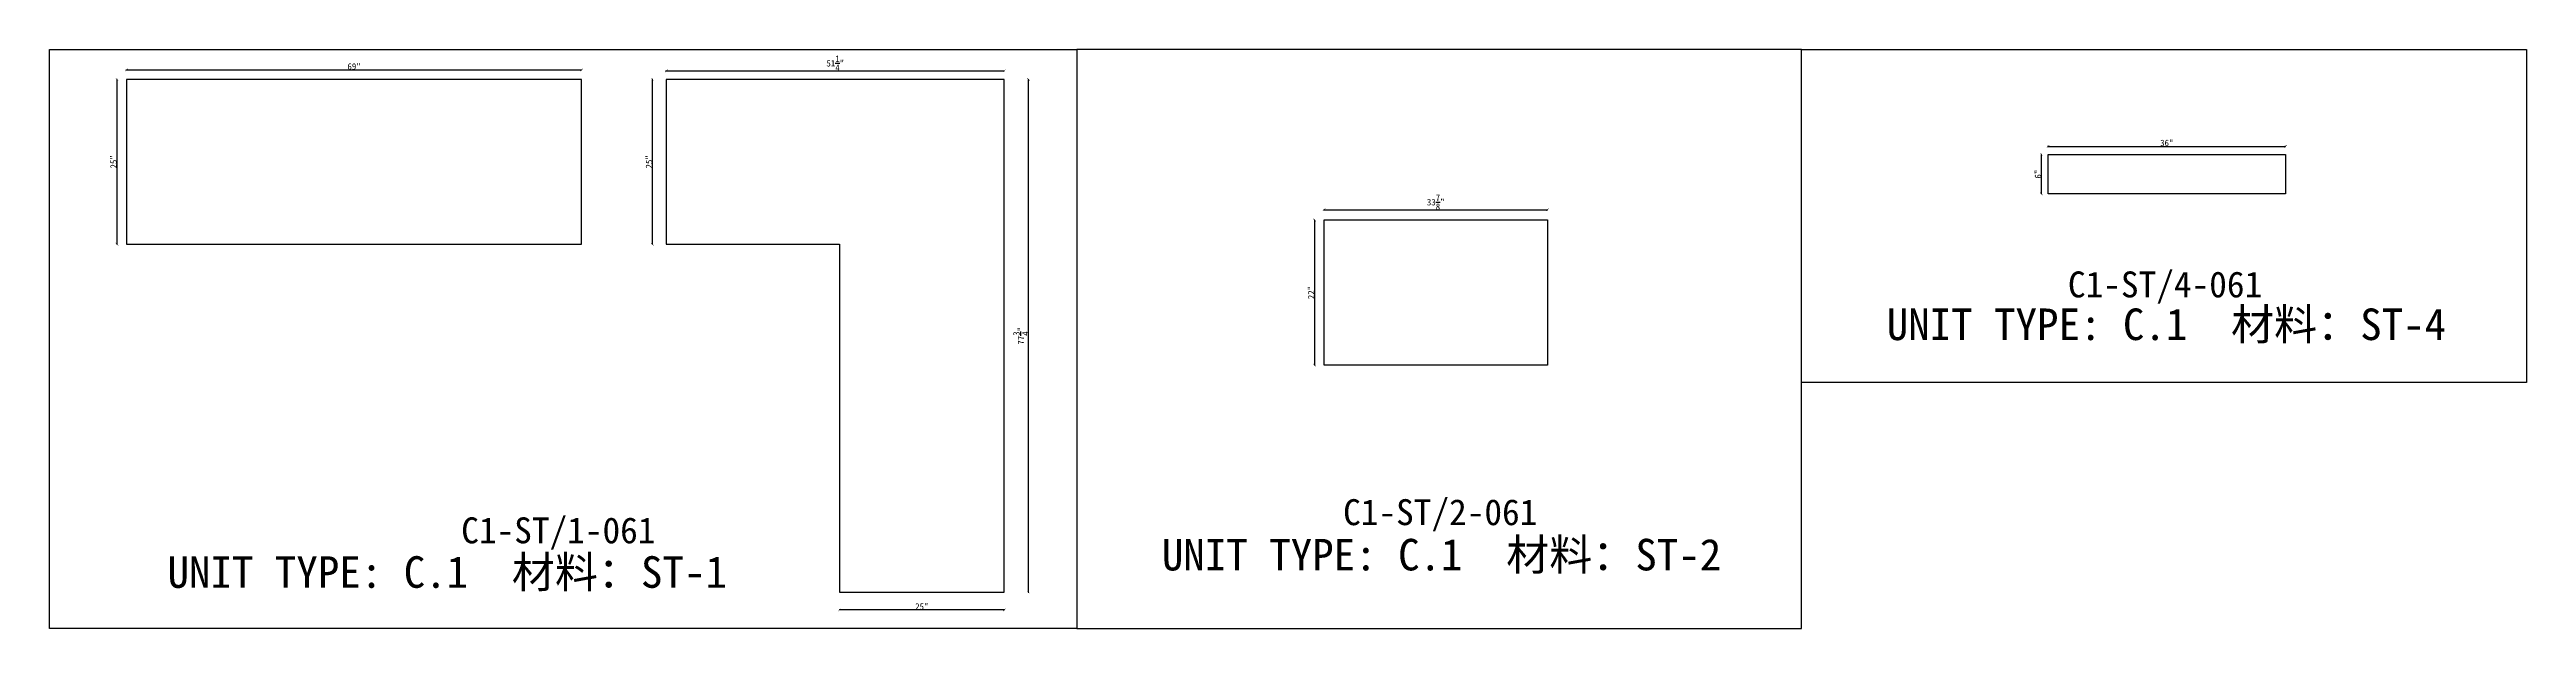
# Model space of a CAD drawing. Header units: millimetres. Extents: x -46966 to 138077, y -48408 to 2116.
# Drawn here: x 52657 to 62197, y -39941 to -37711 of the extents above; entities that cross this region are included whole.
import ezdxf
from ezdxf.enums import TextEntityAlignment as Align

# ---------------------------------------------------------------- set-up
doc = ezdxf.new("R2010")
doc.units = ezdxf.units.MM
doc.layers.add('PART_NUMBER', color=3, linetype='Continuous')
doc.styles.add('样式 1', font='')
doc.styles.get('样式 1').set_extended_font_data('NSimSun')
doc.dimstyles.new('副本 ISO-25', dxfattribs={"dimtxt": 25, "dimasz": 10, "dimexe": 1.5, "dimexo": 0.5, "dimtad": 1, "dimlfac": 0.03937, "dimlunit": 5, "dimtxsty": '样式 1', "dimblk": 'ARCHTICK', "dimcen": 2.5, "dimclrd": 256, "dimclrt": 1, "dimazin": 3, "dimtfac": 1, "dimtmove": 0, "dimatfit": 3, "dimfxlon": 1})

msp = doc.modelspace()

# ---------------------------------------------------------------- texts
at = {"style": '样式 1'}
for s, p in [('UNIT TYPE: C.1', (59733.131, -38830.294)), ('材料：ST-4', (61059.412, -38830.294)), ('材料：ST-2', (58267.537, -39717.473)), ('UNIT TYPE: C.1', (53111.17, -39784.426)), ('材料：ST-1', (54437.451, -39784.426)), ('UNIT TYPE: C.1', (56941.256, -39717.473))]:
    msp.add_text(s, height=121.5865, dxfattribs=at).set_placement(p)
at = {"layer": 'PART_NUMBER', "color": 3, "style": '样式 1'}
for s, p in [('C1-ST/4-061', (60805.367, -38615.968)), ('C1-ST/2-061', (58013.492, -39493.137)), ('C1-ST/1-061', (54616.611, -39563.137))]:
    msp.add_text(s, height=100, dxfattribs=at).set_placement(p, align=Align.MIDDLE_CENTER)

# ---------------------------------------------------------------- blocks, each defined once
blk = doc.blocks.new('_ArchTick')
at = {"color": 0, "linetype": 'ByBlock', "const_width": 0.15}
blk.add_lwpolyline([(-0.5, -0.5), (0.5, 0.5)], dxfattribs=at)
blk = doc.blocks.new('*D1348')
at = {"color": 0, "lineweight": -2, "transparency": 16777216}
for p, q in [((52917.6, -37826.3), (52915.1, -37826.3)), ((52917.6, -38461.3), (52915.1, -38461.3))]:
    blk.add_line(p, q, dxfattribs=at)
at = {"lineweight": -2, "transparency": 16777216}
blk.add_line((52916.6, -38461.3), (52916.6, -37826.3), dxfattribs=at)
at = {"layer": 'Defpoints', "color": 0, "transparency": 16777216}
for p in [(52916.6, -37826.3), (52953.5, -37826.3), (52953.5, -38461.3)]:
    blk.add_point(p, dxfattribs=at)
at = {"lineweight": -2, "transparency": 16777216, "xscale": 10, "yscale": 10, "zscale": 10}
for p, rotation in [((52916.6, -37826.3), 90), ((52916.6, -38461.3), 270)]:
    blk.add_blockref('_ArchTick', p, dxfattribs=dict(at, rotation=rotation))
at = {"color": 1, "transparency": 16777216, "insert": (52903.4, -38143.8), "char_height": 25, "attachment_point": 5, "rotation": 90, "style": '样式 1'}
blk.add_mtext('\\A1;25"', dxfattribs=at)
blk = doc.blocks.new('*D1349')
at = {"color": 0, "lineweight": -2, "transparency": 16777216}
for p, q in [((52953.5, -37791), (52953.5, -37788.5)), ((54706.1, -37791), (54706.1, -37788.5))]:
    blk.add_line(p, q, dxfattribs=at)
at = {"lineweight": -2, "transparency": 16777216}
blk.add_line((52953.5, -37790), (54706.1, -37790), dxfattribs=at)
at = {"layer": 'Defpoints', "color": 0, "transparency": 16777216}
for p in [(52953.5, -37826.3), (54706.1, -37790), (54706.1, -37826.3)]:
    blk.add_point(p, dxfattribs=at)
at = {"lineweight": -2, "transparency": 16777216, "xscale": 10, "yscale": 10, "zscale": 10, "rotation": 180}
blk.add_blockref('_ArchTick', (52953.5, -37790), dxfattribs=at)
at = {"lineweight": -2, "transparency": 16777216, "xscale": 10, "yscale": 10, "zscale": 10}
blk.add_blockref('_ArchTick', (54706.1, -37790), dxfattribs=at)
at = {"color": 1, "transparency": 16777216, "insert": (53829.8, -37776.9), "char_height": 25, "attachment_point": 5, "style": '样式 1'}
blk.add_mtext('\\A1;69"', dxfattribs=at)
blk = doc.blocks.new('*D1350')
at = {"color": 0, "lineweight": -2, "transparency": 16777216}
for p, q in [((55032.4, -37794.2), (55032.4, -37791.7)), ((56334.1, -37794.2), (56334.1, -37791.7))]:
    blk.add_line(p, q, dxfattribs=at)
at = {"lineweight": -2, "transparency": 16777216}
blk.add_line((55032.4, -37793.2), (56334.1, -37793.2), dxfattribs=at)
at = {"layer": 'Defpoints', "color": 0, "transparency": 16777216}
for p in [(55032.4, -37826.3), (56334.1, -37793.2), (56334.1, -37826.3)]:
    blk.add_point(p, dxfattribs=at)
at = {"lineweight": -2, "transparency": 16777216, "xscale": 10, "yscale": 10, "zscale": 10, "rotation": 180}
blk.add_blockref('_ArchTick', (55032.4, -37793.2), dxfattribs=at)
at = {"lineweight": -2, "transparency": 16777216, "xscale": 10, "yscale": 10, "zscale": 10}
blk.add_blockref('_ArchTick', (56334.1, -37793.2), dxfattribs=at)
at = {"color": 1, "transparency": 16777216, "insert": (55683.3, -37764.2), "char_height": 25, "attachment_point": 5, "style": '样式 1'}
blk.add_mtext('\\A1;51{\\H1x;\\S1/4;}"', dxfattribs=at)
blk = doc.blocks.new('*D1351')
at = {"color": 0, "lineweight": -2, "transparency": 16777216}
for p, q in [((54979.9, -37826.3), (54977.4, -37826.3)), ((54979.9, -38461.3), (54977.4, -38461.3))]:
    blk.add_line(p, q, dxfattribs=at)
at = {"lineweight": -2, "transparency": 16777216}
blk.add_line((54978.9, -38461.3), (54978.9, -37826.3), dxfattribs=at)
at = {"layer": 'Defpoints', "color": 0, "transparency": 16777216}
for p in [(54978.9, -37826.3), (55032.4, -37826.3), (55032.4, -38461.3)]:
    blk.add_point(p, dxfattribs=at)
at = {"lineweight": -2, "transparency": 16777216, "xscale": 10, "yscale": 10, "zscale": 10}
for p, rotation in [((54978.9, -37826.3), 90), ((54978.9, -38461.3), 270)]:
    blk.add_blockref('_ArchTick', p, dxfattribs=dict(at, rotation=rotation))
at = {"color": 1, "transparency": 16777216, "insert": (54965.8, -38143.8), "char_height": 25, "attachment_point": 5, "rotation": 90, "style": '样式 1'}
blk.add_mtext('\\A1;25"', dxfattribs=at)
blk = doc.blocks.new('*D1352')
at = {"color": 0, "lineweight": -2, "transparency": 16777216}
for p, q in [((55699.1, -39868.6), (55699.1, -39871.1)), ((56334.1, -39868.6), (56334.1, -39871.1))]:
    blk.add_line(p, q, dxfattribs=at)
at = {"lineweight": -2, "transparency": 16777216}
blk.add_line((56334.1, -39869.6), (55699.1, -39869.6), dxfattribs=at)
at = {"layer": 'Defpoints', "color": 0, "transparency": 16777216}
for p in [(55699.1, -39801.2), (55699.1, -39869.6), (56334.1, -39801.2)]:
    blk.add_point(p, dxfattribs=at)
at = {"lineweight": -2, "transparency": 16777216, "xscale": 10, "yscale": 10, "zscale": 10, "rotation": 180}
blk.add_blockref('_ArchTick', (55699.1, -39869.6), dxfattribs=at)
at = {"lineweight": -2, "transparency": 16777216, "xscale": 10, "yscale": 10, "zscale": 10}
blk.add_blockref('_ArchTick', (56334.1, -39869.6), dxfattribs=at)
at = {"color": 1, "transparency": 16777216, "insert": (56016.6, -39856.5), "char_height": 25, "attachment_point": 5, "style": '样式 1'}
blk.add_mtext('\\A1;25"', dxfattribs=at)
blk = doc.blocks.new('*D1353')
at = {"color": 0, "lineweight": -2, "transparency": 16777216}
for p, q in [((56426.4, -37826.3), (56428.9, -37826.3)), ((56426.4, -39801.2), (56428.9, -39801.2))]:
    blk.add_line(p, q, dxfattribs=at)
at = {"lineweight": -2, "transparency": 16777216}
blk.add_line((56427.4, -39801.2), (56427.4, -37826.3), dxfattribs=at)
at = {"layer": 'Defpoints', "color": 0, "transparency": 16777216}
for p in [(56334.1, -37826.3), (56427.4, -37826.3), (56334.1, -39801.2)]:
    blk.add_point(p, dxfattribs=at)
at = {"lineweight": -2, "transparency": 16777216, "xscale": 10, "yscale": 10, "zscale": 10}
for p, rotation in [((56427.4, -37826.3), 90), ((56427.4, -39801.2), 270)]:
    blk.add_blockref('_ArchTick', p, dxfattribs=dict(at, rotation=rotation))
at = {"color": 1, "transparency": 16777216, "insert": (56398.3, -38813.8), "char_height": 25, "attachment_point": 5, "rotation": 90, "style": '样式 1'}
blk.add_mtext('\\A1;77{\\H1x;\\S3/4;}"', dxfattribs=at)
blk = doc.blocks.new('*D1354')
at = {"color": 0, "lineweight": -2, "transparency": 16777216}
for p, q in [((57566, -38329.4), (57566, -38326.9)), ((58426.5, -38329.4), (58426.5, -38326.9))]:
    blk.add_line(p, q, dxfattribs=at)
at = {"lineweight": -2, "transparency": 16777216}
blk.add_line((57566, -38328.4), (58426.5, -38328.4), dxfattribs=at)
at = {"layer": 'Defpoints', "color": 0, "transparency": 16777216}
for p in [(58426.5, -38328.4), (57566, -38367.9), (58426.5, -38367.9)]:
    blk.add_point(p, dxfattribs=at)
at = {"lineweight": -2, "transparency": 16777216, "xscale": 10, "yscale": 10, "zscale": 10, "rotation": 180}
blk.add_blockref('_ArchTick', (57566, -38328.4), dxfattribs=at)
at = {"lineweight": -2, "transparency": 16777216, "xscale": 10, "yscale": 10, "zscale": 10}
blk.add_blockref('_ArchTick', (58426.5, -38328.4), dxfattribs=at)
at = {"color": 1, "transparency": 16777216, "insert": (57996.2, -38299.3), "char_height": 25, "attachment_point": 5, "style": '样式 1'}
blk.add_mtext('\\A1;33{\\H1x;\\S7/8;}"', dxfattribs=at)
blk = doc.blocks.new('*D1355')
at = {"color": 0, "lineweight": -2, "transparency": 16777216}
for p, q in [((57530.4, -38367.9), (57527.9, -38367.9)), ((57530.4, -38926.7), (57527.9, -38926.7))]:
    blk.add_line(p, q, dxfattribs=at)
at = {"lineweight": -2, "transparency": 16777216}
blk.add_line((57529.4, -38367.9), (57529.4, -38926.7), dxfattribs=at)
at = {"layer": 'Defpoints', "color": 0, "transparency": 16777216}
for p in [(57566, -38367.9), (57529.4, -38926.7), (57566, -38926.7)]:
    blk.add_point(p, dxfattribs=at)
at = {"lineweight": -2, "transparency": 16777216, "xscale": 10, "yscale": 10, "zscale": 10}
for p, rotation in [((57529.4, -38367.9), 90), ((57529.4, -38926.7), 270)]:
    blk.add_blockref('_ArchTick', p, dxfattribs=dict(at, rotation=rotation))
at = {"color": 1, "transparency": 16777216, "insert": (57516.3, -38647.3), "char_height": 25, "attachment_point": 5, "rotation": 90, "style": '样式 1'}
blk.add_mtext('\\A1;22"', dxfattribs=at)
blk = doc.blocks.new('*D1356')
at = {"color": 0, "lineweight": -2, "transparency": 16777216}
for p, q in [((60354.8, -38085.3), (60354.8, -38082.8)), ((61269.2, -38085.3), (61269.2, -38082.8))]:
    blk.add_line(p, q, dxfattribs=at)
at = {"lineweight": -2, "transparency": 16777216}
blk.add_line((60354.8, -38084.3), (61269.2, -38084.3), dxfattribs=at)
at = {"layer": 'Defpoints', "color": 0, "transparency": 16777216}
for p in [(60354.8, -38115.1), (61269.2, -38084.3), (61269.2, -38115.1)]:
    blk.add_point(p, dxfattribs=at)
at = {"lineweight": -2, "transparency": 16777216, "xscale": 10, "yscale": 10, "zscale": 10, "rotation": 180}
blk.add_blockref('_ArchTick', (60354.8, -38084.3), dxfattribs=at)
at = {"lineweight": -2, "transparency": 16777216, "xscale": 10, "yscale": 10, "zscale": 10}
blk.add_blockref('_ArchTick', (61269.2, -38084.3), dxfattribs=at)
at = {"color": 1, "transparency": 16777216, "insert": (60812, -38071.2), "char_height": 25, "attachment_point": 5, "style": '样式 1'}
blk.add_mtext('\\A1;36"', dxfattribs=at)
blk = doc.blocks.new('*D1357')
at = {"color": 0, "lineweight": -2, "transparency": 16777216}
for p, q in [((60330, -38115.1), (60327.5, -38115.1)), ((60330, -38267.5), (60327.5, -38267.5))]:
    blk.add_line(p, q, dxfattribs=at)
at = {"lineweight": -2, "transparency": 16777216}
blk.add_line((60329, -38267.5), (60329, -38115.1), dxfattribs=at)
at = {"layer": 'Defpoints', "color": 0, "transparency": 16777216}
for p in [(60329, -38115.1), (60354.8, -38115.1), (60354.8, -38267.5)]:
    blk.add_point(p, dxfattribs=at)
at = {"lineweight": -2, "transparency": 16777216, "xscale": 10, "yscale": 10, "zscale": 10}
for p, rotation in [((60329, -38115.1), 90), ((60329, -38267.5), 270)]:
    blk.add_blockref('_ArchTick', p, dxfattribs=dict(at, rotation=rotation))
at = {"color": 1, "transparency": 16777216, "insert": (60315.9, -38191.3), "char_height": 25, "attachment_point": 5, "rotation": 90, "style": '样式 1'}
blk.add_mtext('\\A1;6"', dxfattribs=at)

# ---------------------------------------------------------------- dimensions: what is measured, and where the dimension line sits
for base, p1, p2, picture, middle in [((54706.098, -37789.997), (52953.498, -37826.327), (54706.098, -37826.327), '*D1349', (53829.798, -37776.872)), ((56334.143, -37793.195), (55032.393, -37826.327), (56334.143, -37826.327), '*D1350', (55683.268, -37764.171)), ((61269.222, -38084.302), (60354.822, -38115.137), (61269.222, -38115.137), '*D1356', (60812.022, -38071.177)), ((58426.452, -38328.442), (57566.027, -38367.869), (58426.452, -38367.869), '*D1354', (57996.24, -38299.349)), ((55699.143, -39869.593), (56334.143, -39801.177), (55699.143, -39801.177), '*D1352', (56016.643, -39856.468))]:
    dim = msp.add_linear_dim(base=base, p1=p1, p2=p2, dimstyle='副本 ISO-25')
    dim.commit()
    dim.dimension.update_dxf_attribs({"geometry": picture, "text_midpoint": middle})
for base, p1, p2, picture, middle in [((52916.559, -37826.327), (52953.498, -38461.327), (52953.498, -37826.327), '*D1348', (52903.434, -38143.827)), ((54978.948, -37826.327), (55032.393, -38461.327), (55032.393, -37826.327), '*D1351', (54965.823, -38143.827)), ((56427.366, -37826.327), (56334.143, -39801.177), (56334.143, -37826.327), '*D1353', (56398.272, -38813.752)), ((60328.987, -38115.137), (60354.822, -38267.537), (60354.822, -38115.137), '*D1357', (60315.862, -38191.337)), ((57529.381, -38926.669), (57566.027, -38367.869), (57566.027, -38926.669), '*D1355', (57516.256, -38647.269))]:
    dim = msp.add_linear_dim(base=base, p1=p1, p2=p2, angle=90, dimstyle='副本 ISO-25')
    dim.commit()
    dim.dimension.update_dxf_attribs({"geometry": picture, "text_midpoint": middle})

# ---------------------------------------------------------------- linework, layer by layer
at = {"color": 1}
for points in [[(52656.747, -37711.401), (56613.629, -37711.401), (56613.629, -39940.968), (52656.747, -39940.968)], [(56613.629, -39940.968), (59405.503, -39940.968), (59405.503, -37711.401), (56613.629, -37711.401)], [(59405.503, -37711.401), (62197.377, -37711.401), (62197.377, -38993.799), (59405.503, -38993.799)]]:
    msp.add_lwpolyline(points, close=True, dxfattribs=at)
for points in [[(52953.498, -38461.327), (54706.098, -38461.327), (54706.098, -37826.327), (52953.498, -37826.327)], [(56334.143, -37826.327), (55032.393, -37826.327), (55032.393, -38461.327), (55699.143, -38461.327), (55699.143, -39801.177), (56334.143, -39801.177)], [(60354.822, -38115.137), (61269.222, -38115.137), (61269.222, -38267.537), (60354.822, -38267.537)], [(57566.027, -38367.869), (58426.452, -38367.869), (58426.452, -38926.669), (57566.027, -38926.669)]]:
    msp.add_lwpolyline(points, close=True)

msp.set_redraw_order([(e.dxf.handle, doc.entitydb.next_handle()) for e in msp.query("TEXT MTEXT ATTDEF DIMENSION ARC_DIMENSION")])  # texts and dimensions are drawn at this point

doc.saveas('drawing.dxf')
